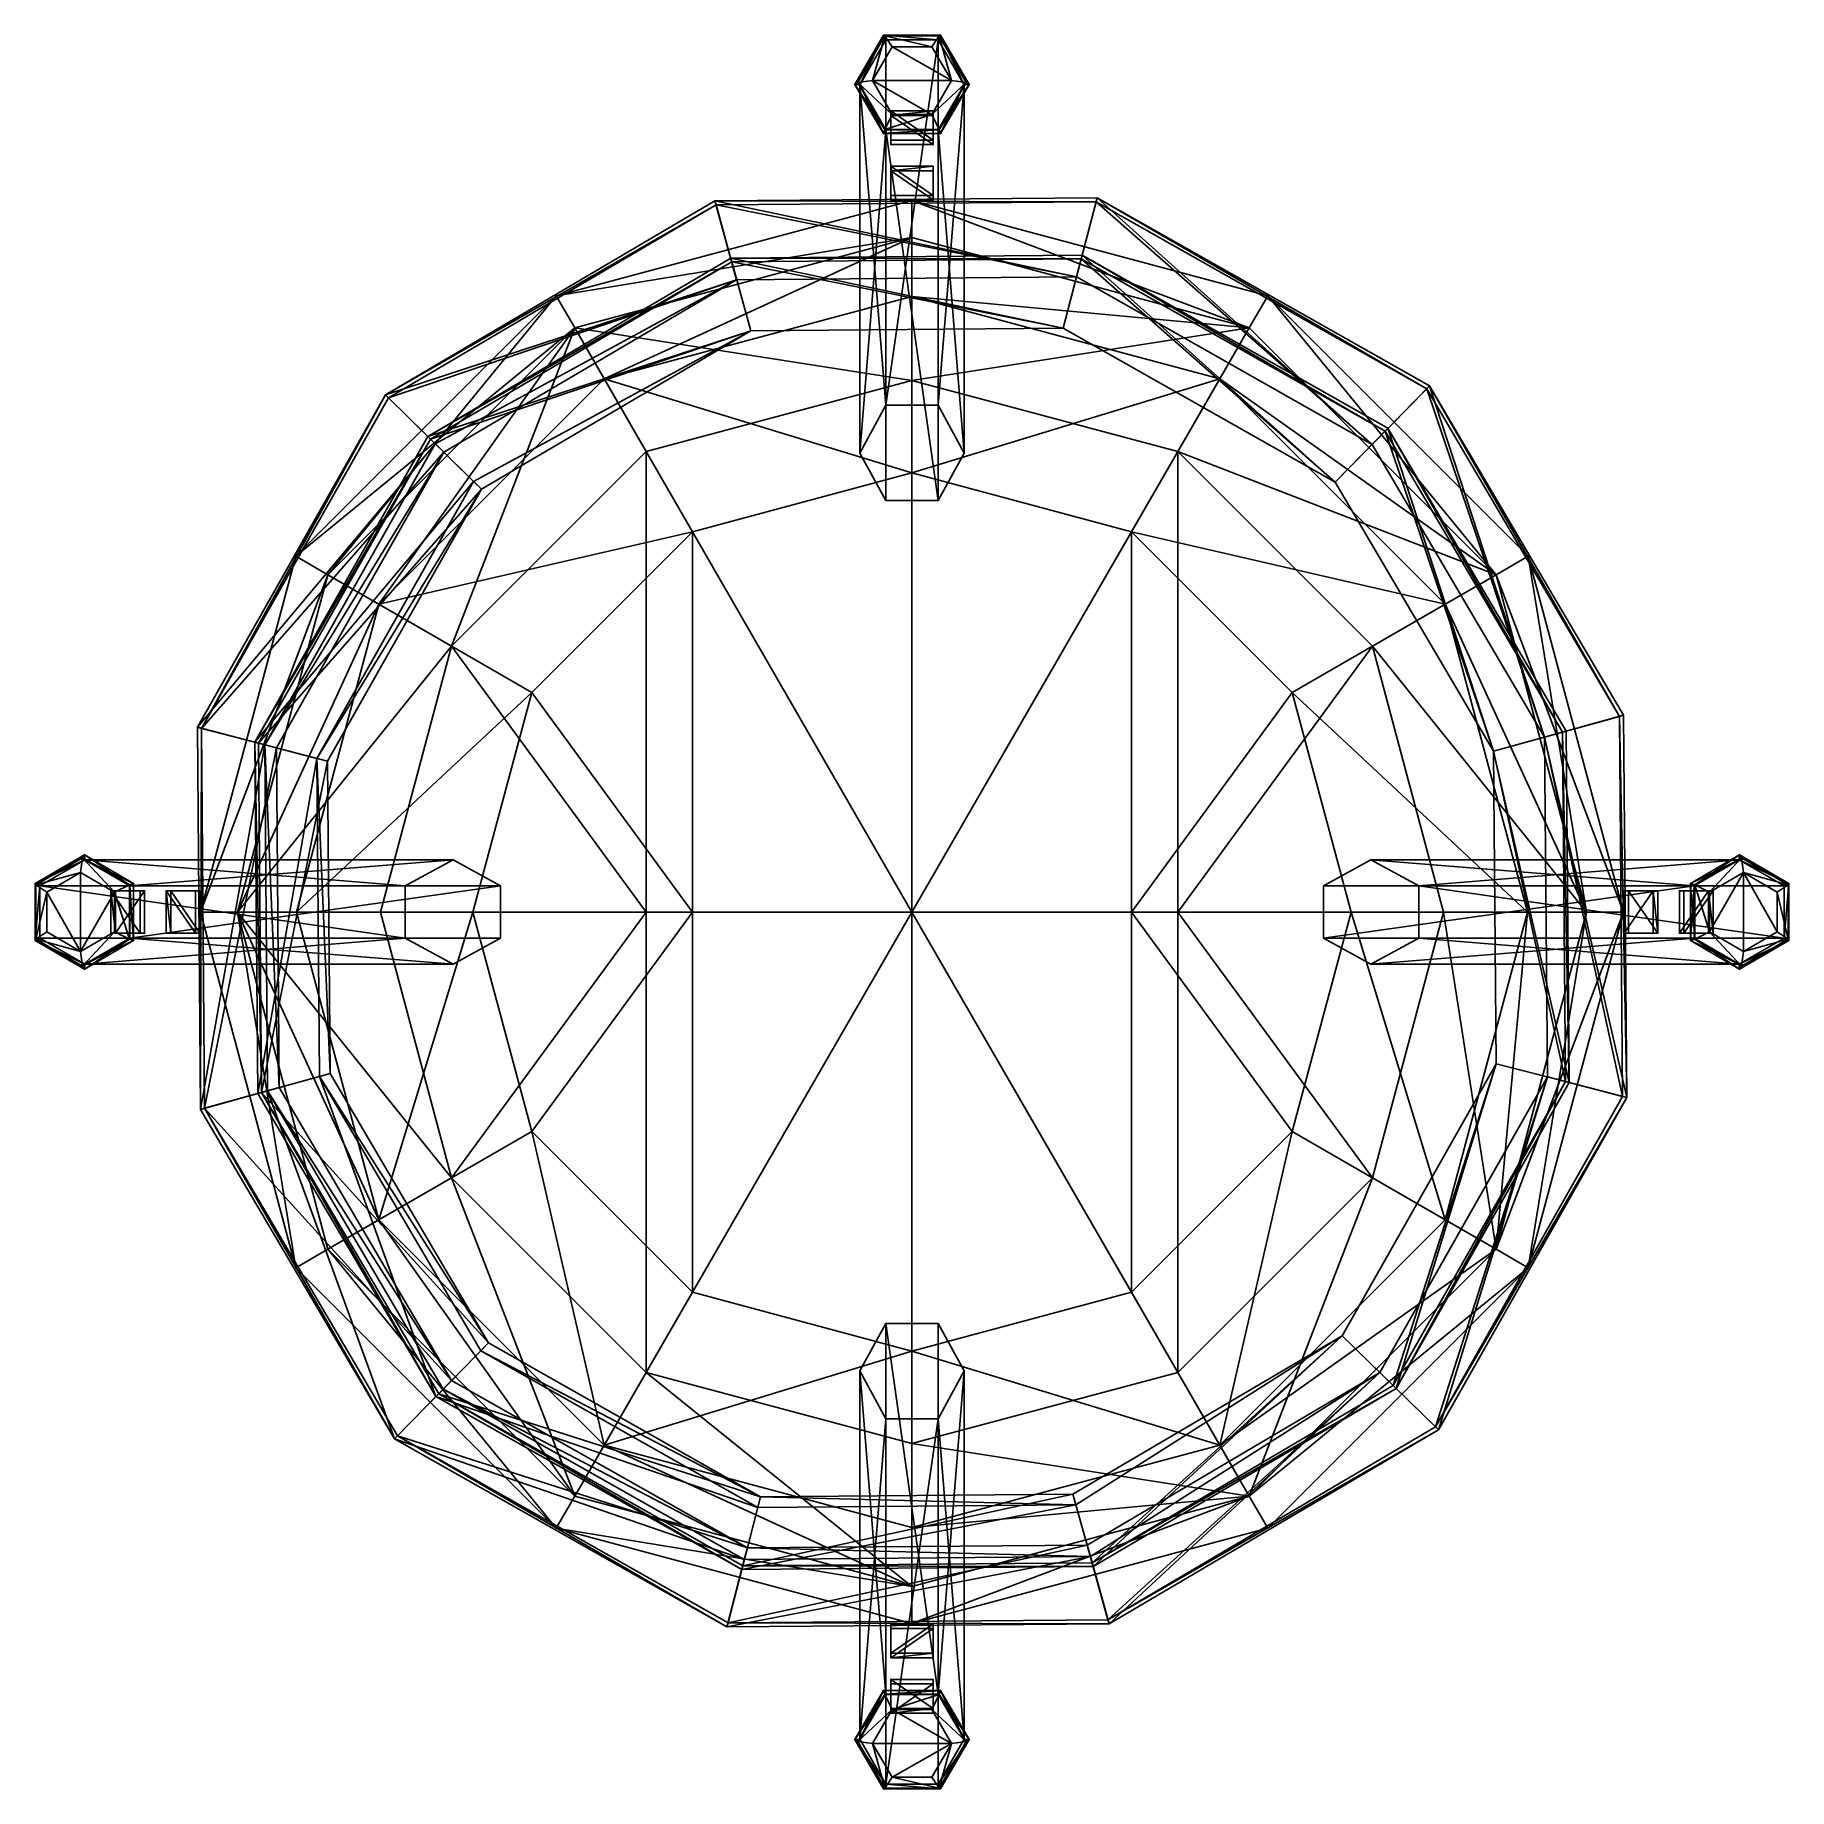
# Model space of a CAD drawing. Extents: x -0.438 to 0.438, y -0.438 to 0.438.
import ezdxf

# ---------------------------------------------------------------- set-up
doc = ezdxf.new("R2010")
doc.units = 0

msp = doc.modelspace()

# ---------------------------------------------------------------- linework, layer by layer
for points in [[(-0.02856, 0.41316, 0.01238), (-0.01428, 0.43775, 0.01508), (-0.01354, 0.43734, 0.00713)], [(-0.01428, 0.43775, 0.01508), (-0.02856, 0.41316, 0.01238), (-0.02606, 0.41295, 0.0143)], [(-0.01303, 0.43539, 0.01677), (-0.01428, 0.43775, 0.01508), (-0.02606, 0.41295, 0.0143)], [(-0.01428, 0.43775, 0.01508), (-0.01303, 0.43539, 0.01677), (0.01303, 0.43539, 0.01677)], [(-0.01428, 0.43775, 0.01508), (0.01428, 0.43775, 0.01508), (-0.01354, 0.43734, 0.00713)], [(0.01428, 0.43775, 0.01508), (-0.01428, 0.43775, 0.01508), (0.01303, 0.43539, 0.01677)], [(0.01428, 0.43775, 0.01508), (0.01354, 0.43734, 0.00713), (-0.01354, 0.43734, 0.00713)], [(0.01428, 0.43775, 0.01508), (0.01303, 0.43539, 0.01677), (0.02606, 0.41295, 0.0143)], [(0.01428, 0.43775, 0.01508), (0.02857, 0.41316, 0.01238), (0.01354, 0.43734, 0.00713)], [(0.02857, 0.41316, 0.01238), (0.01428, 0.43775, 0.01508), (0.02606, 0.41295, 0.0143)], [(-0.02708, 0.41402, 0.00457), (-0.02856, 0.41316, 0.01238), (-0.01354, 0.43734, 0.00713)], [(-0.02708, 0.41402, 0.00457), (-0.01354, 0.43734, 0.00713), (-0.01965, 0.41502, -0.00457)], [(-0.01303, 0.43539, 0.01677), (-0.02606, 0.41295, 0.0143), (-0.01303, 0.25295, 1.67838)], [(-0.01354, 0.43734, 0.00713), (-0.00982, 0.43194, -0.00272), (-0.01965, 0.41502, -0.00457)], [(0.01965, 0.41502, -0.00457), (-0.01965, 0.41502, -0.00457), (-0.00982, 0.43194, -0.00272)], [(-0.01354, 0.43734, 0.00713), (0.01354, 0.43734, 0.00713), (0.00982, 0.43194, -0.00272)], [(-0.00982, 0.43194, -0.00272), (-0.01354, 0.43734, 0.00713), (0.00982, 0.43194, -0.00272)], [(-0.01303, 0.25295, 1.67838), (0.01303, 0.25295, 1.67838), (0.01303, 0.43539, 0.01677)], [(-0.01303, 0.43539, 0.01677), (-0.01303, 0.25295, 1.67838), (0.01303, 0.43539, 0.01677)], [(0.00982, 0.43194, -0.00272), (0.01965, 0.41502, -0.00457), (-0.00982, 0.43194, -0.00272)], [(0.00982, 0.43194, -0.00272), (0.01354, 0.43734, 0.00713), (0.01965, 0.41502, -0.00457)], [(0.01303, 0.43539, 0.01677), (0.01303, 0.25295, 1.67838), (0.02606, 0.41295, 0.0143)], [(0.01354, 0.43734, 0.00713), (0.02709, 0.41402, 0.00457), (0.01965, 0.41502, -0.00457)], [(0.02857, 0.41316, 0.01238), (0.02709, 0.41402, 0.00457), (0.01354, 0.43734, 0.00713)], [(-0.02856, 0.41316, 0.01238), (-0.02708, 0.41402, 0.00457), (-0.01354, 0.3907, 0.00201)], [(-0.01428, 0.38857, 0.00968), (-0.02856, 0.41316, 0.01238), (-0.01354, 0.3907, 0.00201)], [(-0.02856, 0.41316, 0.01238), (-0.01428, 0.38857, 0.00968), (-0.02606, 0.41295, 0.0143)], [(-0.02708, 0.41402, 0.00457), (-0.01965, 0.41502, -0.00457), (-0.00982, 0.39811, -0.00643)], [(-0.01354, 0.3907, 0.00201), (-0.02708, 0.41402, 0.00457), (-0.00982, 0.39811, -0.00643)], [(-0.02606, 0.41295, 0.0143), (-0.02606, 0.22904, 1.68928), (-0.01303, 0.25295, 1.67838)], [(-0.01428, 0.38857, 0.00968), (-0.01303, 0.39052, 0.01184), (-0.02606, 0.41295, 0.0143)], [(-0.02606, 0.41295, 0.0143), (-0.01303, 0.39052, 0.01184), (-0.02606, 0.22904, 1.68928)], [(-0.01965, 0.41502, -0.00457), (0.01965, 0.41502, -0.00457), (0.00982, 0.39811, -0.00643)], [(-0.00982, 0.39811, -0.00643), (-0.01965, 0.41502, -0.00457), (0.00982, 0.39811, -0.00643)], [(0.01965, 0.41502, -0.00457), (0.02709, 0.41402, 0.00457), (0.00982, 0.39811, -0.00643)], [(0.02709, 0.41402, 0.00457), (0.01354, 0.3907, 0.00201), (0.00982, 0.39811, -0.00643)], [(0.01303, 0.25295, 1.67838), (0.02606, 0.22904, 1.68928), (0.02606, 0.41295, 0.0143)], [(0.02606, 0.41295, 0.0143), (0.02606, 0.22904, 1.68928), (0.01303, 0.39052, 0.01184)], [(0.01303, 0.39052, 0.01184), (0.01428, 0.38857, 0.00968), (0.02606, 0.41295, 0.0143)], [(0.02709, 0.41402, 0.00457), (0.02857, 0.41316, 0.01238), (0.01354, 0.3907, 0.00201)], [(0.02857, 0.41316, 0.01238), (0.01428, 0.38857, 0.00968), (0.01354, 0.3907, 0.00201)], [(0.01428, 0.38857, 0.00968), (0.02857, 0.41316, 0.01238), (0.02606, 0.41295, 0.0143)], [(-0.01354, 0.3907, 0.00201), (-0.00982, 0.39811, -0.00643), (0.00982, 0.39811, -0.00643)], [(0.01354, 0.3907, 0.00201), (-0.01354, 0.3907, 0.00201), (0.00982, 0.39811, -0.00643)], [(-0.01058, 0.39993, 0.44662), (0.01059, 0.39993, 0.44662), (0.01059, 0.38537, 0.44502)], [(-0.01058, 0.39765, 0.46738), (-0.01058, 0.39993, 0.44662), (-0.01058, 0.38537, 0.44502)], [(-0.01058, 0.39765, 0.46738), (0.01059, 0.39765, 0.46738), (0.01059, 0.39993, 0.44662)], [(-0.01058, 0.38537, 0.44502), (-0.01058, 0.39993, 0.44662), (0.01059, 0.38537, 0.44502)], [(-0.01058, 0.39993, 0.44662), (-0.01058, 0.39765, 0.46738), (0.01059, 0.39993, 0.44662)], [(-0.01058, 0.39765, 0.46738), (-0.01058, 0.38309, 0.46578), (0.01059, 0.38309, 0.46578)], [(-0.01058, 0.38309, 0.46578), (-0.01058, 0.39765, 0.46738), (-0.01058, 0.38537, 0.44502)], [(0.01059, 0.39765, 0.46738), (-0.01058, 0.39765, 0.46738), (0.01059, 0.38309, 0.46578)], [(0.01059, 0.38537, 0.44502), (0.01059, 0.39993, 0.44662), (0.01059, 0.39765, 0.46738)], [(0.01059, 0.38309, 0.46578), (0.01059, 0.38537, 0.44502), (0.01059, 0.39765, 0.46738)], [(-0.01303, 0.39052, 0.01184), (-0.01303, 0.20539, 1.7031), (-0.02606, 0.22904, 1.68928)], [(-0.01428, 0.38857, 0.00968), (-0.01354, 0.3907, 0.00201), (0.01354, 0.3907, 0.00201)], [(0.01428, 0.38857, 0.00968), (-0.01428, 0.38857, 0.00968), (0.01354, 0.3907, 0.00201)], [(-0.01428, 0.38857, 0.00968), (0.01428, 0.38857, 0.00968), (0.01303, 0.39052, 0.01184)], [(-0.01303, 0.39052, 0.01184), (-0.01428, 0.38857, 0.00968), (0.01303, 0.39052, 0.01184)], [(0.01303, 0.20539, 1.7031), (-0.01303, 0.20539, 1.7031), (-0.01303, 0.39052, 0.01184)], [(0.01303, 0.39052, 0.01184), (0.01303, 0.20539, 1.7031), (-0.01303, 0.39052, 0.01184)], [(0.02606, 0.22904, 1.68928), (0.01303, 0.20539, 1.7031), (0.01303, 0.39052, 0.01184)], [(-0.01058, 0.37231, 0.69827), (0.01059, 0.37231, 0.69827), (0.01059, 0.35775, 0.69667)], [(-0.01058, 0.37003, 0.71903), (-0.01058, 0.37231, 0.69827), (-0.01058, 0.35775, 0.69667)], [(-0.01058, 0.37003, 0.71903), (0.01059, 0.37003, 0.71903), (0.01059, 0.37231, 0.69827)], [(-0.01058, 0.35775, 0.69667), (-0.01058, 0.37231, 0.69827), (0.01059, 0.35775, 0.69667)], [(-0.01058, 0.37231, 0.69827), (-0.01058, 0.37003, 0.71903), (0.01059, 0.37231, 0.69827)], [(-0.01058, 0.37003, 0.71903), (-0.01058, 0.35547, 0.71743), (0.01059, 0.35547, 0.71743)], [(-0.01058, 0.35547, 0.71743), (-0.01058, 0.37003, 0.71903), (-0.01058, 0.35775, 0.69667)], [(0.01059, 0.37003, 0.71903), (-0.01058, 0.37003, 0.71903), (0.01059, 0.35547, 0.71743)], [(0.01059, 0.35775, 0.69667), (0.01059, 0.37231, 0.69827), (0.01059, 0.37003, 0.71903)], [(0.01059, 0.35547, 0.71743), (0.01059, 0.35775, 0.69667), (0.01059, 0.37003, 0.71903)], [(-0.09836, 0.35498, 0.43376), (-0.26275, 0.25821, 0.43376), (-0.0978, 0.35296, 0.47441)], [(-0.09836, 0.35498, 0.43376), (-0.08753, 0.31559, 0.43278), (-0.26275, 0.25821, 0.43376)], [(-0.26275, 0.25821, 0.43376), (-0.26126, 0.25674, 0.47441), (-0.0978, 0.35296, 0.47441)], [(-0.0978, 0.35296, 0.47441), (-0.26126, 0.25674, 0.47441), (-0.08753, 0.31559, 0.48571)], [(0, 0.33672, 1.71424), (0, 0.35525, 1.68819), (-0.17762, 0.30765, 1.68819)], [(-0.17762, 0.30765, 1.68819), (0, 0.35525, 1.68819), (0, 0.33672, 1.66023)], [(0.09239, 0.35659, 0.43376), (-0.09836, 0.35498, 0.43376), (0.09187, 0.35456, 0.47441)], [(0.09239, 0.35659, 0.43376), (0.08209, 0.31702, 0.43278), (-0.09836, 0.35498, 0.43376)], [(-0.09836, 0.35498, 0.43376), (-0.0978, 0.35296, 0.47441), (0.09187, 0.35456, 0.47441)], [(0.08209, 0.31702, 0.43278), (-0.08753, 0.31559, 0.43278), (-0.09836, 0.35498, 0.43376)], [(0.09187, 0.35456, 0.47441), (-0.0978, 0.35296, 0.47441), (0.08209, 0.31702, 0.48571)], [(-0.0978, 0.35296, 0.47441), (-0.08753, 0.31559, 0.48571), (0.08209, 0.31702, 0.48571)], [(0.16836, 0.2916, 1.71424), (0.17763, 0.30765, 1.68819), (0, 0.35525, 1.68819)], [(0.16836, 0.2916, 1.66023), (0, 0.33672, 1.66023), (0, 0.35525, 1.68819)], [(0, 0.33672, 1.71424), (0.16836, 0.2916, 1.71424), (0, 0.35525, 1.68819)], [(0.17763, 0.30765, 1.68819), (0.16836, 0.2916, 1.66023), (0, 0.35525, 1.68819)], [(0.2297, 0.23345, 0.43278), (0.08209, 0.31702, 0.43278), (0.09239, 0.35659, 0.43376)], [(0.09187, 0.35456, 0.47441), (0.08209, 0.31702, 0.48571), (0.2297, 0.23345, 0.48571)], [(0.09239, 0.35659, 0.43376), (0.09187, 0.35456, 0.47441), (0.25693, 0.26111, 0.47441)], [(0.25693, 0.26111, 0.47441), (0.09187, 0.35456, 0.47441), (0.2297, 0.23345, 0.48571)], [(0.25839, 0.2626, 0.43376), (0.09239, 0.35659, 0.43376), (0.25693, 0.26111, 0.47441)], [(0.25839, 0.2626, 0.43376), (0.2297, 0.23345, 0.43278), (0.09239, 0.35659, 0.43376)], [(-0.16836, 0.2916, 1.71424), (0, 0.33672, 1.71424), (-0.17762, 0.30765, 1.68819)], [(-0.16836, 0.2916, 1.66023), (-0.17762, 0.30765, 1.68819), (0, 0.33672, 1.66023)], [(0, 0.2654, 1.72727), (0, 0.33672, 1.71424), (-0.16836, 0.2916, 1.71424)], [(-0.16836, 0.2916, 1.66023), (0, 0.33672, 1.66023), (-0.15366, 0.26615, 1.65391)], [(0, 0.33672, 1.66023), (0, 0.30733, 1.65391), (-0.15366, 0.26615, 1.65391)], [(0.16836, 0.2916, 1.71424), (0, 0.33672, 1.71424), (0, 0.2654, 1.72727)], [(0, 0.30733, 1.65391), (0, 0.33672, 1.66023), (0.16836, 0.2916, 1.66023)], [(-0.09049, 0.3264, 0.68178), (-0.24166, 0.23741, 0.68178), (-0.08997, 0.32455, 0.72521)], [(-0.09049, 0.3264, 0.68178), (-0.08053, 0.29018, 0.68073), (-0.24166, 0.23741, 0.68178)], [(-0.24166, 0.23741, 0.68178), (-0.24029, 0.23606, 0.72521), (-0.08997, 0.32455, 0.72521)], [(-0.08997, 0.32455, 0.72521), (-0.24029, 0.23606, 0.72521), (-0.08053, 0.29018, 0.73729)], [(0.08493, 0.32788, 0.68178), (-0.09049, 0.3264, 0.68178), (0.08445, 0.32602, 0.72521)], [(0.08493, 0.32788, 0.68178), (0.07545, 0.2915, 0.68073), (-0.09049, 0.3264, 0.68178)], [(-0.09049, 0.3264, 0.68178), (-0.08997, 0.32455, 0.72521), (0.08445, 0.32602, 0.72521)], [(0.07545, 0.2915, 0.68073), (-0.08053, 0.29018, 0.68073), (-0.09049, 0.3264, 0.68178)], [(0.08445, 0.32602, 0.72521), (-0.08997, 0.32455, 0.72521), (0.07545, 0.2915, 0.73729)], [(-0.08997, 0.32455, 0.72521), (-0.08053, 0.29018, 0.73729), (0.07545, 0.2915, 0.73729)], [(0.2112, 0.21464, 0.68073), (0.07545, 0.2915, 0.68073), (0.08493, 0.32788, 0.68178)], [(0.08445, 0.32602, 0.72521), (0.07545, 0.2915, 0.73729), (0.2112, 0.21464, 0.73729)], [(0.08493, 0.32788, 0.68178), (0.08445, 0.32602, 0.72521), (0.23624, 0.24008, 0.72521)], [(0.23624, 0.24008, 0.72521), (0.08445, 0.32602, 0.72521), (0.2112, 0.21464, 0.73729)], [(0.23758, 0.24145, 0.68178), (0.08493, 0.32788, 0.68178), (0.23624, 0.24008, 0.72521)], [(0.23758, 0.24145, 0.68178), (0.2112, 0.21464, 0.68073), (0.08493, 0.32788, 0.68178)], [(-0.08753, 0.31559, 0.43278), (-0.23801, 0.23376, 0.43278), (-0.26275, 0.25821, 0.43376)], [(-0.26126, 0.25674, 0.47441), (-0.23371, 0.22954, 0.48571), (-0.08753, 0.31559, 0.48571)], [(-0.23371, 0.22954, 0.48571), (-0.23801, 0.23376, 0.43278), (-0.08753, 0.31559, 0.43278)], [(-0.08753, 0.31559, 0.48571), (-0.23371, 0.22954, 0.48571), (-0.08753, 0.31559, 0.43278)], [(-0.08753, 0.31559, 0.48571), (-0.08753, 0.31559, 0.43278), (0.08209, 0.31702, 0.43278)], [(0.08209, 0.31702, 0.48571), (-0.08753, 0.31559, 0.48571), (0.08209, 0.31702, 0.43278)], [(0.08209, 0.31702, 0.48571), (0.08209, 0.31702, 0.43278), (0.2297, 0.23345, 0.43278)], [(0.2297, 0.23345, 0.48571), (0.08209, 0.31702, 0.48571), (0.2297, 0.23345, 0.43278)], [(-0.16836, 0.2916, 1.71424), (-0.17762, 0.30765, 1.68819), (-0.30765, 0.17762, 1.68819)], [(-0.30765, 0.17762, 1.68819), (-0.17762, 0.30765, 1.68819), (-0.2916, 0.16836, 1.66023)], [(-0.17762, 0.30765, 1.68819), (-0.16836, 0.2916, 1.66023), (-0.2916, 0.16836, 1.66023)], [(-0.15366, 0.26615, 1.65391), (0, 0.30733, 1.65391), (0, 0.21917, 1.70071)], [(0, 0.21917, 1.70071), (0, 0.30733, 1.65391), (0.15367, 0.26615, 1.65391)], [(0.15367, 0.26615, 1.65391), (0, 0.30733, 1.65391), (0.16836, 0.2916, 1.66023)], [(0.16836, 0.2916, 1.71424), (0.2916, 0.16836, 1.71424), (0.17763, 0.30765, 1.68819)], [(0.16836, 0.2916, 1.66023), (0.17763, 0.30765, 1.68819), (0.2916, 0.16836, 1.66023)], [(0.2916, 0.16836, 1.71424), (0.30765, 0.17762, 1.68819), (0.17763, 0.30765, 1.68819)], [(0.17763, 0.30765, 1.68819), (0.30765, 0.17762, 1.68819), (0.2916, 0.16836, 1.66023)], [(-0.2916, 0.16836, 1.71424), (-0.16836, 0.2916, 1.71424), (-0.30765, 0.17762, 1.68819)], [(-0.2916, 0.16836, 1.71424), (-0.22984, 0.1327, 1.72727), (-0.16836, 0.2916, 1.71424)], [(-0.2916, 0.16836, 1.66023), (-0.16836, 0.2916, 1.66023), (-0.26615, 0.15366, 1.65391)], [(-0.16836, 0.2916, 1.66023), (-0.15366, 0.26615, 1.65391), (-0.26615, 0.15366, 1.65391)], [(-0.08053, 0.29018, 0.68073), (-0.2189, 0.21493, 0.68073), (-0.24166, 0.23741, 0.68178)], [(-0.24029, 0.23606, 0.72521), (-0.21495, 0.21105, 0.73729), (-0.08053, 0.29018, 0.73729)], [(-0.22984, 0.1327, 1.72727), (-0.1327, 0.22984, 1.72727), (-0.16836, 0.2916, 1.71424)], [(-0.21495, 0.21105, 0.73729), (-0.2189, 0.21493, 0.68073), (-0.08053, 0.29018, 0.68073)], [(-0.08053, 0.29018, 0.73729), (-0.21495, 0.21105, 0.73729), (-0.08053, 0.29018, 0.68073)], [(-0.1327, 0.22984, 1.72727), (0, 0.2654, 1.72727), (-0.16836, 0.2916, 1.71424)], [(-0.08053, 0.29018, 0.73729), (-0.08053, 0.29018, 0.68073), (0.07545, 0.2915, 0.68073)], [(0.07545, 0.2915, 0.73729), (-0.08053, 0.29018, 0.73729), (0.07545, 0.2915, 0.68073)], [(0.1327, 0.22984, 1.72727), (0.16836, 0.2916, 1.71424), (0, 0.2654, 1.72727)], [(0.07545, 0.2915, 0.73729), (0.07545, 0.2915, 0.68073), (0.2112, 0.21464, 0.68073)], [(0.2112, 0.21464, 0.73729), (0.07545, 0.2915, 0.73729), (0.2112, 0.21464, 0.68073)], [(0.16836, 0.2916, 1.71424), (0.1327, 0.22984, 1.72727), (0.2916, 0.16836, 1.71424)], [(0.16836, 0.2916, 1.66023), (0.2916, 0.16836, 1.66023), (0.15367, 0.26615, 1.65391)], [(-0.26615, 0.15366, 1.65391), (-0.15366, 0.26615, 1.65391), (-0.10958, 0.18981, 1.70071)], [(-0.10958, 0.18981, 1.70071), (-0.15366, 0.26615, 1.65391), (0, 0.21917, 1.70071)], [(0, 0.2654, 1.72727), (-0.1327, 0.22984, 1.72727), (0, 0, 1.72727)], [(0.10959, 0.18981, 1.70071), (0, 0.21917, 1.70071), (0.15367, 0.26615, 1.65391)], [(0.1327, 0.22984, 1.72727), (0, 0.2654, 1.72727), (0, 0, 1.72727)], [(0.15367, 0.26615, 1.65391), (0.26616, 0.15366, 1.65391), (0.10959, 0.18981, 1.70071)], [(0.2916, 0.16836, 1.66023), (0.26616, 0.15366, 1.65391), (0.15367, 0.26615, 1.65391)], [(-0.26275, 0.25821, 0.43376), (-0.35674, 0.09221, 0.43376), (-0.35471, 0.09168, 0.47441)], [(-0.26275, 0.25821, 0.43376), (-0.23801, 0.23376, 0.43278), (-0.35674, 0.09221, 0.43376)], [(-0.26126, 0.25674, 0.47441), (-0.26275, 0.25821, 0.43376), (-0.35471, 0.09168, 0.47441)], [(-0.26126, 0.25674, 0.47441), (-0.35471, 0.09168, 0.47441), (-0.23371, 0.22954, 0.48571)], [(0.31575, 0.08727, 0.43278), (0.2297, 0.23345, 0.43278), (0.25839, 0.2626, 0.43376)], [(0.25693, 0.26111, 0.47441), (0.2297, 0.23345, 0.48571), (0.31575, 0.08727, 0.48571)], [(0.25839, 0.2626, 0.43376), (0.25693, 0.26111, 0.47441), (0.35315, 0.09765, 0.47441)], [(0.35315, 0.09765, 0.47441), (0.25693, 0.26111, 0.47441), (0.31575, 0.08727, 0.48571)], [(0.35516, 0.09821, 0.43376), (0.25839, 0.2626, 0.43376), (0.35315, 0.09765, 0.47441)], [(0.35516, 0.09821, 0.43376), (0.31575, 0.08727, 0.43278), (0.25839, 0.2626, 0.43376)], [(-0.24166, 0.23741, 0.68178), (-0.2189, 0.21493, 0.68073), (-0.32809, 0.08476, 0.68178)], [(-0.24166, 0.23741, 0.68178), (-0.32809, 0.08476, 0.68178), (-0.24029, 0.23606, 0.72521)], [(0.29032, 0.08022, 0.68073), (0.2112, 0.21464, 0.68073), (0.23758, 0.24145, 0.68178)], [(0.23624, 0.24008, 0.72521), (0.2112, 0.21464, 0.73729), (0.29032, 0.08022, 0.73729)], [(0.23758, 0.24145, 0.68178), (0.23624, 0.24008, 0.72521), (0.32472, 0.08977, 0.72521)], [(0.32472, 0.08977, 0.72521), (0.23624, 0.24008, 0.72521), (0.29032, 0.08022, 0.73729)], [(0.32657, 0.09028, 0.68178), (0.23758, 0.24145, 0.68178), (0.32472, 0.08977, 0.72521)], [(0.32657, 0.09028, 0.68178), (0.29032, 0.08022, 0.68073), (0.23758, 0.24145, 0.68178)], [(-0.23801, 0.23376, 0.43278), (-0.32311, 0.08344, 0.43278), (-0.35674, 0.09221, 0.43376)], [(-0.35471, 0.09168, 0.47441), (-0.31728, 0.08193, 0.48571), (-0.23371, 0.22954, 0.48571)], [(-0.32809, 0.08476, 0.68178), (-0.32623, 0.08428, 0.72521), (-0.24029, 0.23606, 0.72521)], [(-0.24029, 0.23606, 0.72521), (-0.32623, 0.08428, 0.72521), (-0.21495, 0.21105, 0.73729)], [(-0.23801, 0.23376, 0.43278), (-0.23371, 0.22954, 0.48571), (-0.32311, 0.08344, 0.43278)], [(-0.23371, 0.22954, 0.48571), (-0.31728, 0.08193, 0.48571), (-0.32311, 0.08344, 0.43278)], [(-0.1327, 0.22984, 1.72727), (-0.22984, 0.1327, 1.72727), (-0.1327, 0, 1.72727)], [(-0.1327, 0.22984, 1.72727), (-0.1327, 0, 1.72727), (0, 0, 1.72727)], [(0.1327, 0, 1.72727), (0.1327, 0.22984, 1.72727), (0, 0, 1.72727)], [(0.22984, 0.1327, 1.72727), (0.1327, 0.22984, 1.72727), (0.1327, 0, 1.72727)], [(0.1327, 0.22984, 1.72727), (0.22984, 0.1327, 1.72727), (0.2916, 0.16836, 1.71424)], [(0.2297, 0.23345, 0.48571), (0.2297, 0.23345, 0.43278), (0.31575, 0.08727, 0.43278)], [(0.31575, 0.08727, 0.48571), (0.2297, 0.23345, 0.48571), (0.31575, 0.08727, 0.43278)], [(-0.10958, 0.18981, 1.70071), (0, 0.21917, 1.70071), (0, 0, 1.70071)], [(0, 0.21917, 1.70071), (0.10959, 0.18981, 1.70071), (0, 0, 1.70071)], [(-0.2189, 0.21493, 0.68073), (-0.29717, 0.0767, 0.68073), (-0.32809, 0.08476, 0.68178)], [(-0.32623, 0.08428, 0.72521), (-0.2918, 0.07531, 0.73729), (-0.21495, 0.21105, 0.73729)], [(-0.2189, 0.21493, 0.68073), (-0.21495, 0.21105, 0.73729), (-0.29717, 0.0767, 0.68073)], [(-0.21495, 0.21105, 0.73729), (-0.2918, 0.07531, 0.73729), (-0.29717, 0.0767, 0.68073)], [(0.2112, 0.21464, 0.73729), (0.2112, 0.21464, 0.68073), (0.29032, 0.08022, 0.68073)], [(0.29032, 0.08022, 0.73729), (0.2112, 0.21464, 0.73729), (0.29032, 0.08022, 0.68073)], [(-0.18981, 0.10959, 1.70071), (-0.26615, 0.15366, 1.65391), (-0.10958, 0.18981, 1.70071)], [(-0.18981, 0.10959, 1.70071), (-0.10958, 0.18981, 1.70071), (-0.10958, 0, 1.70071)], [(-0.10958, 0, 1.70071), (-0.10958, 0.18981, 1.70071), (0, 0, 1.70071)], [(0.10959, 0.18981, 1.70071), (0.10959, 0, 1.70071), (0, 0, 1.70071)], [(0.26616, 0.15366, 1.65391), (0.18981, 0.10959, 1.70071), (0.10959, 0.18981, 1.70071)], [(0.10959, 0.18981, 1.70071), (0.18981, 0.10959, 1.70071), (0.10959, 0, 1.70071)], [(-0.2916, 0.16836, 1.71424), (-0.30765, 0.17762, 1.68819), (-0.35525, 0, 1.68819)], [(-0.35525, 0, 1.68819), (-0.30765, 0.17762, 1.68819), (-0.2916, 0.16836, 1.66023)], [(0.30765, 0.17762, 1.68819), (0.35525, 0, 1.68819), (0.2916, 0.16836, 1.66023)], [(0.2916, 0.16836, 1.71424), (0.33672, 0, 1.71424), (0.30765, 0.17762, 1.68819)], [(0.33672, 0, 1.71424), (0.35525, 0, 1.68819), (0.30765, 0.17762, 1.68819)], [(-0.33671, 0, 1.71424), (-0.2916, 0.16836, 1.71424), (-0.35525, 0, 1.68819)], [(-0.33671, 0, 1.66023), (-0.35525, 0, 1.68819), (-0.2916, 0.16836, 1.66023)], [(-0.22984, 0.1327, 1.72727), (-0.2916, 0.16836, 1.71424), (-0.33671, 0, 1.71424)], [(-0.33671, 0, 1.66023), (-0.2916, 0.16836, 1.66023), (-0.26615, 0.15366, 1.65391)], [(0.2916, 0.16836, 1.71424), (0.22984, 0.1327, 1.72727), (0.33672, 0, 1.71424)], [(0.2916, 0.16836, 1.66023), (0.33672, 0, 1.66023), (0.26616, 0.15366, 1.65391)], [(0.35525, 0, 1.68819), (0.33672, 0, 1.66023), (0.2916, 0.16836, 1.66023)], [(-0.30733, 0, 1.65391), (-0.33671, 0, 1.66023), (-0.26615, 0.15366, 1.65391)], [(-0.30733, 0, 1.65391), (-0.26615, 0.15366, 1.65391), (-0.18981, 0.10959, 1.70071)], [(0.26616, 0.15366, 1.65391), (0.30733, 0, 1.65391), (0.18981, 0.10959, 1.70071)], [(0.33672, 0, 1.66023), (0.30733, 0, 1.65391), (0.26616, 0.15366, 1.65391)], [(-0.2654, 0, 1.72727), (-0.22984, 0.1327, 1.72727), (-0.33671, 0, 1.71424)], [(-0.22984, 0.1327, 1.72727), (-0.2654, 0, 1.72727), (-0.1327, 0, 1.72727)], [(0.2654, 0, 1.72727), (0.22984, 0.1327, 1.72727), (0.1327, 0, 1.72727)], [(0.22984, 0.1327, 1.72727), (0.2654, 0, 1.72727), (0.33672, 0, 1.71424)], [(-0.21917, 0, 1.70071), (-0.30733, 0, 1.65391), (-0.18981, 0.10959, 1.70071)], [(-0.21917, 0, 1.70071), (-0.18981, 0.10959, 1.70071), (-0.10958, 0, 1.70071)], [(0.18981, 0.10959, 1.70071), (0.21917, 0, 1.70071), (0.10959, 0, 1.70071)], [(0.30733, 0, 1.65391), (0.21917, 0, 1.70071), (0.18981, 0.10959, 1.70071)], [(0.31575, 0.08727, 0.43278), (0.35516, 0.09821, 0.43376), (0.35677, -0.09254, 0.43376)], [(0.35475, -0.09202, 0.47441), (0.35315, 0.09765, 0.47441), (0.31575, 0.08727, 0.48571)], [(0.35677, -0.09254, 0.43376), (0.35516, 0.09821, 0.43376), (0.35315, 0.09765, 0.47441)], [(0.35475, -0.09202, 0.47441), (0.35677, -0.09254, 0.43376), (0.35315, 0.09765, 0.47441)], [(-0.35674, 0.09221, 0.43376), (-0.32311, 0.08344, 0.43278), (-0.35513, -0.09855, 0.43376)], [(-0.35674, 0.09221, 0.43376), (-0.35513, -0.09855, 0.43376), (-0.35471, 0.09168, 0.47441)], [(-0.35513, -0.09855, 0.43376), (-0.35311, -0.09799, 0.47441), (-0.35471, 0.09168, 0.47441)], [(-0.35471, 0.09168, 0.47441), (-0.35311, -0.09799, 0.47441), (-0.31728, 0.08193, 0.48571)], [(0.29032, 0.08022, 0.68073), (0.32657, 0.09028, 0.68178), (0.32805, -0.08514, 0.68178)], [(0.32619, -0.08466, 0.72521), (0.32472, 0.08977, 0.72521), (0.29032, 0.08022, 0.73729)], [(0.32805, -0.08514, 0.68178), (0.32657, 0.09028, 0.68178), (0.32472, 0.08977, 0.72521)], [(0.32619, -0.08466, 0.72521), (0.32805, -0.08514, 0.68178), (0.32472, 0.08977, 0.72521)], [(-0.32311, 0.08344, 0.43278), (-0.32166, -0.0893, 0.43278), (-0.35513, -0.09855, 0.43376)], [(-0.35311, -0.09799, 0.47441), (-0.31585, -0.08769, 0.48571), (-0.31728, 0.08193, 0.48571)], [(-0.32809, 0.08476, 0.68178), (-0.32661, -0.09066, 0.68178), (-0.32476, -0.09015, 0.72521)], [(-0.32809, 0.08476, 0.68178), (-0.29717, 0.0767, 0.68073), (-0.32661, -0.09066, 0.68178)], [(-0.32623, 0.08428, 0.72521), (-0.32809, 0.08476, 0.68178), (-0.32476, -0.09015, 0.72521)], [(-0.32623, 0.08428, 0.72521), (-0.32476, -0.09015, 0.72521), (-0.2918, 0.07531, 0.73729)], [(-0.31585, -0.08769, 0.48571), (-0.32166, -0.0893, 0.43278), (-0.32311, 0.08344, 0.43278)], [(-0.31728, 0.08193, 0.48571), (-0.31585, -0.08769, 0.48571), (-0.32311, 0.08344, 0.43278)], [(0.29032, 0.08022, 0.73729), (0.29032, 0.08022, 0.68073), (0.29164, -0.07576, 0.68073)], [(0.29164, -0.07576, 0.73729), (0.32619, -0.08466, 0.72521), (0.29032, 0.08022, 0.73729)], [(0.29164, -0.07576, 0.73729), (0.29032, 0.08022, 0.73729), (0.29164, -0.07576, 0.68073)], [(0.29164, -0.07576, 0.68073), (0.29032, 0.08022, 0.68073), (0.32805, -0.08514, 0.68178)], [(0.31575, 0.08727, 0.48571), (0.31575, 0.08727, 0.43278), (0.31718, -0.08235, 0.43278)], [(0.31718, -0.08235, 0.48571), (0.35475, -0.09202, 0.47441), (0.31575, 0.08727, 0.48571)], [(0.31718, -0.08235, 0.48571), (0.31575, 0.08727, 0.48571), (0.31718, -0.08235, 0.43278)], [(0.31718, -0.08235, 0.43278), (0.31575, 0.08727, 0.43278), (0.35677, -0.09254, 0.43376)], [(-0.29717, 0.0767, 0.68073), (-0.29583, -0.08215, 0.68073), (-0.32661, -0.09066, 0.68178)], [(-0.32476, -0.09015, 0.72521), (-0.29049, -0.08067, 0.73729), (-0.2918, 0.07531, 0.73729)], [(-0.29049, -0.08067, 0.73729), (-0.29583, -0.08215, 0.68073), (-0.29717, 0.0767, 0.68073)], [(-0.2918, 0.07531, 0.73729), (-0.29049, -0.08067, 0.73729), (-0.29717, 0.0767, 0.68073)], [(-0.43775, 0.01428, 0.01508), (-0.41316, 0.02857, 0.01238), (-0.43733, 0.01354, 0.00713)], [(-0.41316, 0.02857, 0.01238), (-0.43775, 0.01428, 0.01508), (-0.41295, 0.02606, 0.0143)], [(-0.41316, 0.02857, 0.01238), (-0.41402, 0.02708, 0.00457), (-0.43733, 0.01354, 0.00713)], [(-0.43733, 0.01354, 0.00713), (-0.41402, 0.02708, 0.00457), (-0.41502, 0.01965, -0.00457)], [(-0.41502, 0.01965, -0.00457), (-0.41402, 0.02708, 0.00457), (-0.39811, 0.00982, -0.00643)], [(-0.41402, 0.02708, 0.00457), (-0.41316, 0.02857, 0.01238), (-0.3907, 0.01354, 0.00201)], [(-0.41402, 0.02708, 0.00457), (-0.3907, 0.01354, 0.00201), (-0.39811, 0.00982, -0.00643)], [(-0.41316, 0.02857, 0.01238), (-0.38857, 0.01428, 0.00968), (-0.3907, 0.01354, 0.00201)], [(-0.38857, 0.01428, 0.00968), (-0.41316, 0.02857, 0.01238), (-0.41295, 0.02606, 0.0143)], [(0.38857, 0.01428, 0.00968), (0.41316, 0.02857, 0.01238), (0.39071, 0.01354, 0.00201)], [(0.41316, 0.02857, 0.01238), (0.38857, 0.01428, 0.00968), (0.41295, 0.02606, 0.0143)], [(0.41316, 0.02857, 0.01238), (0.41402, 0.02708, 0.00457), (0.39071, 0.01354, 0.00201)], [(0.39071, 0.01354, 0.00201), (0.41402, 0.02708, 0.00457), (0.39811, 0.00982, -0.00643)], [(0.41402, 0.02708, 0.00457), (0.41502, 0.01965, -0.00457), (0.39811, 0.00982, -0.00643)], [(0.43775, 0.01428, 0.01508), (0.41316, 0.02857, 0.01238), (0.41295, 0.02606, 0.0143)], [(0.41316, 0.02857, 0.01238), (0.43775, 0.01428, 0.01508), (0.41402, 0.02708, 0.00457)], [(0.43775, 0.01428, 0.01508), (0.43734, 0.01354, 0.00713), (0.41402, 0.02708, 0.00457)], [(0.41402, 0.02708, 0.00457), (0.43734, 0.01354, 0.00713), (0.41502, 0.01965, -0.00457)], [(-0.43775, 0.01428, 0.01508), (-0.43538, 0.01303, 0.01677), (-0.41295, 0.02606, 0.0143)], [(-0.43194, 0.00982, -0.00272), (-0.43733, 0.01354, 0.00713), (-0.41502, 0.01965, -0.00457)], [(-0.43538, 0.01303, 0.01677), (-0.25295, 0.01303, 1.67838), (-0.41295, 0.02606, 0.0143)], [(-0.41502, 0.01965, -0.00457), (-0.41502, -0.01965, -0.00457), (-0.43194, 0.00982, -0.00272)], [(-0.41502, -0.01965, -0.00457), (-0.41502, 0.01965, -0.00457), (-0.39811, 0.00982, -0.00643)], [(-0.25295, 0.01303, 1.67838), (-0.22904, 0.02606, 1.68928), (-0.41295, 0.02606, 0.0143)], [(-0.41295, 0.02606, 0.0143), (-0.22904, 0.02606, 1.68928), (-0.39052, 0.01303, 0.01184)], [(-0.39052, 0.01303, 0.01184), (-0.38857, 0.01428, 0.00968), (-0.41295, 0.02606, 0.0143)], [(-0.22904, 0.02606, 1.68928), (-0.20539, 0.01303, 1.7031), (-0.39052, 0.01303, 0.01184)], [(0.39052, 0.01303, 0.01184), (0.20539, 0.01303, 1.7031), (0.22904, 0.02606, 1.68928)], [(0.41295, 0.02606, 0.0143), (0.22904, 0.02606, 1.68928), (0.25295, 0.01303, 1.67838)], [(0.41295, 0.02606, 0.0143), (0.39052, 0.01303, 0.01184), (0.22904, 0.02606, 1.68928)], [(0.43539, 0.01303, 0.01677), (0.41295, 0.02606, 0.0143), (0.25295, 0.01303, 1.67838)], [(0.38857, 0.01428, 0.00968), (0.39052, 0.01303, 0.01184), (0.41295, 0.02606, 0.0143)], [(0.41502, 0.01965, -0.00457), (0.41502, -0.01965, -0.00457), (0.39811, -0.00982, -0.00643)], [(0.39811, 0.00982, -0.00643), (0.41502, 0.01965, -0.00457), (0.39811, -0.00982, -0.00643)], [(0.43539, 0.01303, 0.01677), (0.43775, 0.01428, 0.01508), (0.41295, 0.02606, 0.0143)], [(0.41502, 0.01965, -0.00457), (0.43194, 0.00982, -0.00272), (0.43194, -0.00982, -0.00272)], [(0.43734, 0.01354, 0.00713), (0.43194, 0.00982, -0.00272), (0.41502, 0.01965, -0.00457)], [(0.41502, -0.01965, -0.00457), (0.41502, 0.01965, -0.00457), (0.43194, -0.00982, -0.00272)], [(-0.43775, 0.01428, 0.01508), (-0.43733, 0.01354, 0.00713), (-0.43733, -0.01354, 0.00713)], [(-0.43775, -0.01428, 0.01508), (-0.43775, 0.01428, 0.01508), (-0.43733, -0.01354, 0.00713)], [(-0.43775, 0.01428, 0.01508), (-0.43775, -0.01428, 0.01508), (-0.43538, 0.01303, 0.01677)], [(-0.43775, -0.01428, 0.01508), (-0.43538, -0.01303, 0.01677), (-0.43538, 0.01303, 0.01677)], [(-0.43733, -0.01354, 0.00713), (-0.43733, 0.01354, 0.00713), (-0.43194, 0.00982, -0.00272)], [(-0.43194, -0.00982, -0.00272), (-0.43733, -0.01354, 0.00713), (-0.43194, 0.00982, -0.00272)], [(-0.25295, -0.01303, 1.67838), (-0.25295, 0.01303, 1.67838), (-0.43538, 0.01303, 0.01677)], [(-0.43538, -0.01303, 0.01677), (-0.25295, -0.01303, 1.67838), (-0.43538, 0.01303, 0.01677)], [(-0.41502, -0.01965, -0.00457), (-0.43194, -0.00982, -0.00272), (-0.43194, 0.00982, -0.00272)], [(-0.39811, -0.00982, -0.00643), (-0.41502, -0.01965, -0.00457), (-0.39811, 0.00982, -0.00643)], [(-0.38536, 0.01059, 0.44502), (-0.39992, 0.01059, 0.44662), (-0.39765, 0.01059, 0.46738)], [(-0.39992, 0.01059, 0.44662), (-0.38536, 0.01059, 0.44502), (-0.38536, -0.01059, 0.44502)], [(-0.39765, -0.01059, 0.46738), (-0.39765, 0.01059, 0.46738), (-0.39992, 0.01059, 0.44662)], [(-0.39992, -0.01059, 0.44662), (-0.39992, 0.01059, 0.44662), (-0.38536, -0.01059, 0.44502)], [(-0.39992, -0.01059, 0.44662), (-0.39765, -0.01059, 0.46738), (-0.39992, 0.01059, 0.44662)], [(-0.3907, 0.01354, 0.00201), (-0.3907, -0.01354, 0.00201), (-0.39811, 0.00982, -0.00643)], [(-0.3907, -0.01354, 0.00201), (-0.39811, -0.00982, -0.00643), (-0.39811, 0.00982, -0.00643)], [(-0.39765, -0.01059, 0.46738), (-0.38309, -0.01059, 0.46578), (-0.38309, 0.01059, 0.46578)], [(-0.38309, 0.01059, 0.46578), (-0.38536, 0.01059, 0.44502), (-0.39765, 0.01059, 0.46738)], [(-0.39765, 0.01059, 0.46738), (-0.39765, -0.01059, 0.46738), (-0.38309, 0.01059, 0.46578)], [(-0.38857, 0.01428, 0.00968), (-0.38857, -0.01428, 0.00968), (-0.3907, 0.01354, 0.00201)], [(-0.38857, -0.01428, 0.00968), (-0.3907, -0.01354, 0.00201), (-0.3907, 0.01354, 0.00201)], [(-0.38857, -0.01428, 0.00968), (-0.38857, 0.01428, 0.00968), (-0.39052, 0.01303, 0.01184)], [(-0.20539, 0.01303, 1.7031), (-0.20539, -0.01303, 1.7031), (-0.39052, -0.01303, 0.01184)], [(-0.39052, 0.01303, 0.01184), (-0.20539, 0.01303, 1.7031), (-0.39052, -0.01303, 0.01184)], [(-0.39052, -0.01303, 0.01184), (-0.38857, -0.01428, 0.00968), (-0.39052, 0.01303, 0.01184)], [(-0.37231, 0.01059, 0.69827), (-0.35775, 0.01059, 0.69667), (-0.35775, -0.01059, 0.69667)], [(-0.35775, 0.01059, 0.69667), (-0.37231, 0.01059, 0.69827), (-0.37003, 0.01059, 0.71903)], [(-0.37003, -0.01059, 0.71903), (-0.37003, 0.01059, 0.71903), (-0.37231, 0.01059, 0.69827)], [(-0.37231, -0.01059, 0.69827), (-0.37231, 0.01059, 0.69827), (-0.35775, -0.01059, 0.69667)], [(-0.37231, -0.01059, 0.69827), (-0.37003, -0.01059, 0.71903), (-0.37231, 0.01059, 0.69827)], [(-0.37003, 0.01059, 0.71903), (-0.37003, -0.01059, 0.71903), (-0.35547, -0.01059, 0.71743)], [(-0.35547, 0.01059, 0.71743), (-0.35775, 0.01059, 0.69667), (-0.37003, 0.01059, 0.71903)], [(-0.35547, 0.01059, 0.71743), (-0.37003, 0.01059, 0.71903), (-0.35547, -0.01059, 0.71743)], [(0.20539, -0.01303, 1.7031), (0.20539, 0.01303, 1.7031), (0.39052, 0.01303, 0.01184)], [(0.39052, -0.01303, 0.01184), (0.20539, -0.01303, 1.7031), (0.39052, 0.01303, 0.01184)], [(0.25295, 0.01303, 1.67838), (0.25295, -0.01303, 1.67838), (0.43539, -0.01303, 0.01677)], [(0.43539, 0.01303, 0.01677), (0.25295, 0.01303, 1.67838), (0.43539, -0.01303, 0.01677)], [(0.37003, 0.01059, 0.71903), (0.35547, 0.01059, 0.71743), (0.35547, -0.01059, 0.71743)], [(0.35547, 0.01059, 0.71743), (0.37003, 0.01059, 0.71903), (0.35775, 0.01059, 0.69667)], [(0.37003, -0.01059, 0.71903), (0.37003, 0.01059, 0.71903), (0.35547, -0.01059, 0.71743)], [(0.37231, -0.01059, 0.69827), (0.35775, -0.01059, 0.69667), (0.35775, 0.01059, 0.69667)], [(0.37003, 0.01059, 0.71903), (0.37231, 0.01059, 0.69827), (0.35775, 0.01059, 0.69667)], [(0.37231, 0.01059, 0.69827), (0.37231, -0.01059, 0.69827), (0.35775, 0.01059, 0.69667)], [(0.37003, 0.01059, 0.71903), (0.37003, -0.01059, 0.71903), (0.37231, -0.01059, 0.69827)], [(0.37231, 0.01059, 0.69827), (0.37003, 0.01059, 0.71903), (0.37231, -0.01059, 0.69827)], [(0.39765, 0.01059, 0.46738), (0.38309, 0.01059, 0.46578), (0.38309, -0.01059, 0.46578)], [(0.38309, 0.01059, 0.46578), (0.39765, 0.01059, 0.46738), (0.38537, 0.01059, 0.44502)], [(0.39765, -0.01059, 0.46738), (0.39765, 0.01059, 0.46738), (0.38309, -0.01059, 0.46578)], [(0.39993, 0.01059, 0.44662), (0.39993, -0.01059, 0.44662), (0.38537, -0.01059, 0.44502)], [(0.39765, 0.01059, 0.46738), (0.39993, 0.01059, 0.44662), (0.38537, 0.01059, 0.44502)], [(0.38537, 0.01059, 0.44502), (0.39993, 0.01059, 0.44662), (0.38537, -0.01059, 0.44502)], [(0.38857, 0.01428, 0.00968), (0.39071, 0.01354, 0.00201), (0.39071, -0.01354, 0.00201)], [(0.38857, -0.01428, 0.00968), (0.38857, 0.01428, 0.00968), (0.39071, -0.01354, 0.00201)], [(0.38857, 0.01428, 0.00968), (0.38857, -0.01428, 0.00968), (0.39052, 0.01303, 0.01184)], [(0.38857, -0.01428, 0.00968), (0.39052, -0.01303, 0.01184), (0.39052, 0.01303, 0.01184)], [(0.39071, 0.01354, 0.00201), (0.39811, 0.00982, -0.00643), (0.39811, -0.00982, -0.00643)], [(0.39071, -0.01354, 0.00201), (0.39071, 0.01354, 0.00201), (0.39811, -0.00982, -0.00643)], [(0.39765, 0.01059, 0.46738), (0.39765, -0.01059, 0.46738), (0.39993, -0.01059, 0.44662)], [(0.39993, 0.01059, 0.44662), (0.39765, 0.01059, 0.46738), (0.39993, -0.01059, 0.44662)], [(0.43734, 0.01354, 0.00713), (0.43734, -0.01354, 0.00713), (0.43194, 0.00982, -0.00272)], [(0.43734, -0.01354, 0.00713), (0.43194, -0.00982, -0.00272), (0.43194, 0.00982, -0.00272)], [(0.43775, 0.01428, 0.01508), (0.43539, 0.01303, 0.01677), (0.43539, -0.01303, 0.01677)], [(0.43775, -0.01428, 0.01508), (0.43775, 0.01428, 0.01508), (0.43539, -0.01303, 0.01677)], [(0.43775, 0.01428, 0.01508), (0.43775, -0.01428, 0.01508), (0.43734, 0.01354, 0.00713)], [(0.43775, -0.01428, 0.01508), (0.43734, -0.01354, 0.00713), (0.43734, 0.01354, 0.00713)], [(-0.33671, 0, 1.71424), (-0.35525, 0, 1.68819), (-0.30765, -0.17762, 1.68819)], [(-0.30765, -0.17762, 1.68819), (-0.35525, 0, 1.68819), (-0.33671, 0, 1.66023)], [(-0.22984, -0.1327, 1.72727), (-0.2654, 0, 1.72727), (-0.33671, 0, 1.71424)], [(-0.33671, 0, 1.66023), (-0.30733, 0, 1.65391), (-0.26615, -0.15366, 1.65391)], [(-0.2916, -0.16836, 1.71424), (-0.33671, 0, 1.71424), (-0.30765, -0.17762, 1.68819)], [(-0.2916, -0.16836, 1.71424), (-0.22984, -0.1327, 1.72727), (-0.33671, 0, 1.71424)], [(-0.2916, -0.16836, 1.66023), (-0.30765, -0.17762, 1.68819), (-0.33671, 0, 1.66023)], [(-0.2916, -0.16836, 1.66023), (-0.33671, 0, 1.66023), (-0.26615, -0.15366, 1.65391)], [(-0.26615, -0.15366, 1.65391), (-0.30733, 0, 1.65391), (-0.21917, 0, 1.70071)], [(-0.18981, -0.10958, 1.70071), (-0.26615, -0.15366, 1.65391), (-0.21917, 0, 1.70071)], [(-0.2654, 0, 1.72727), (-0.22984, -0.1327, 1.72727), (-0.1327, 0, 1.72727)], [(-0.22984, -0.1327, 1.72727), (-0.1327, -0.22984, 1.72727), (-0.1327, 0, 1.72727)], [(-0.18981, -0.10958, 1.70071), (-0.21917, 0, 1.70071), (-0.10958, 0, 1.70071)], [(-0.10958, -0.18981, 1.70071), (-0.18981, -0.10958, 1.70071), (-0.10958, 0, 1.70071)], [(-0.1327, -0.22984, 1.72727), (0, -0.2654, 1.72727), (0, 0, 1.72727)], [(-0.1327, 0, 1.72727), (-0.1327, -0.22984, 1.72727), (0, 0, 1.72727)], [(-0.10958, -0.18981, 1.70071), (-0.10958, 0, 1.70071), (0, 0, 1.70071)], [(0, -0.21917, 1.70071), (-0.10958, -0.18981, 1.70071), (0, 0, 1.70071)], [(0.1327, -0.22984, 1.72727), (0.1327, 0, 1.72727), (0, 0, 1.72727)], [(0.10959, -0.18981, 1.70071), (0, -0.21917, 1.70071), (0, 0, 1.70071)], [(0, -0.2654, 1.72727), (0.1327, -0.22984, 1.72727), (0, 0, 1.72727)], [(0.10959, 0, 1.70071), (0.10959, -0.18981, 1.70071), (0, 0, 1.70071)], [(0.18981, -0.10958, 1.70071), (0.10959, -0.18981, 1.70071), (0.10959, 0, 1.70071)], [(0.21917, 0, 1.70071), (0.18981, -0.10958, 1.70071), (0.10959, 0, 1.70071)], [(0.22984, -0.1327, 1.72727), (0.2654, 0, 1.72727), (0.1327, 0, 1.72727)], [(0.1327, -0.22984, 1.72727), (0.22984, -0.1327, 1.72727), (0.1327, 0, 1.72727)], [(0.26615, -0.15366, 1.65391), (0.18981, -0.10958, 1.70071), (0.21917, 0, 1.70071)], [(0.30733, 0, 1.65391), (0.26615, -0.15366, 1.65391), (0.21917, 0, 1.70071)], [(0.2654, 0, 1.72727), (0.22984, -0.1327, 1.72727), (0.2916, -0.16836, 1.71424)], [(0.33672, 0, 1.71424), (0.2654, 0, 1.72727), (0.2916, -0.16836, 1.71424)], [(0.2916, -0.16836, 1.66023), (0.26615, -0.15366, 1.65391), (0.30733, 0, 1.65391)], [(0.2916, -0.16836, 1.71424), (0.30765, -0.17762, 1.68819), (0.35525, 0, 1.68819)], [(0.30765, -0.17762, 1.68819), (0.2916, -0.16836, 1.66023), (0.33672, 0, 1.66023)], [(0.33672, 0, 1.71424), (0.2916, -0.16836, 1.71424), (0.35525, 0, 1.68819)], [(0.33672, 0, 1.66023), (0.2916, -0.16836, 1.66023), (0.30733, 0, 1.65391)], [(0.35525, 0, 1.68819), (0.30765, -0.17762, 1.68819), (0.33672, 0, 1.66023)], [(-0.43538, -0.01303, 0.01677), (-0.43775, -0.01428, 0.01508), (-0.41295, -0.02606, 0.0143)], [(-0.41316, -0.02856, 0.01238), (-0.43775, -0.01428, 0.01508), (-0.43733, -0.01354, 0.00713)], [(-0.43775, -0.01428, 0.01508), (-0.41316, -0.02856, 0.01238), (-0.41295, -0.02606, 0.0143)], [(-0.43733, -0.01354, 0.00713), (-0.43194, -0.00982, -0.00272), (-0.41502, -0.01965, -0.00457)], [(-0.41402, -0.02708, 0.00457), (-0.43733, -0.01354, 0.00713), (-0.41502, -0.01965, -0.00457)], [(-0.41402, -0.02708, 0.00457), (-0.41316, -0.02856, 0.01238), (-0.43733, -0.01354, 0.00713)], [(-0.43538, -0.01303, 0.01677), (-0.41295, -0.02606, 0.0143), (-0.25295, -0.01303, 1.67838)], [(-0.41402, -0.02708, 0.00457), (-0.41502, -0.01965, -0.00457), (-0.39811, -0.00982, -0.00643)], [(-0.3907, -0.01354, 0.00201), (-0.41402, -0.02708, 0.00457), (-0.39811, -0.00982, -0.00643)], [(-0.41316, -0.02856, 0.01238), (-0.41402, -0.02708, 0.00457), (-0.3907, -0.01354, 0.00201)], [(-0.38857, -0.01428, 0.00968), (-0.41316, -0.02856, 0.01238), (-0.3907, -0.01354, 0.00201)], [(-0.41316, -0.02856, 0.01238), (-0.38857, -0.01428, 0.00968), (-0.41295, -0.02606, 0.0143)], [(-0.41295, -0.02606, 0.0143), (-0.22904, -0.02606, 1.68928), (-0.25295, -0.01303, 1.67838)], [(-0.38857, -0.01428, 0.00968), (-0.39052, -0.01303, 0.01184), (-0.41295, -0.02606, 0.0143)], [(-0.41295, -0.02606, 0.0143), (-0.39052, -0.01303, 0.01184), (-0.22904, -0.02606, 1.68928)], [(-0.39765, -0.01059, 0.46738), (-0.39992, -0.01059, 0.44662), (-0.38536, -0.01059, 0.44502)], [(-0.38309, -0.01059, 0.46578), (-0.39765, -0.01059, 0.46738), (-0.38536, -0.01059, 0.44502)], [(-0.39052, -0.01303, 0.01184), (-0.20539, -0.01303, 1.7031), (-0.22904, -0.02606, 1.68928)], [(-0.37003, -0.01059, 0.71903), (-0.37231, -0.01059, 0.69827), (-0.35775, -0.01059, 0.69667)], [(-0.35547, -0.01059, 0.71743), (-0.37003, -0.01059, 0.71903), (-0.35775, -0.01059, 0.69667)], [(0.22904, -0.02606, 1.68928), (0.20539, -0.01303, 1.7031), (0.39052, -0.01303, 0.01184)], [(0.25295, -0.01303, 1.67838), (0.22904, -0.02606, 1.68928), (0.41295, -0.02606, 0.0143)], [(0.41295, -0.02606, 0.0143), (0.22904, -0.02606, 1.68928), (0.39052, -0.01303, 0.01184)], [(0.43539, -0.01303, 0.01677), (0.25295, -0.01303, 1.67838), (0.41295, -0.02606, 0.0143)], [(0.35547, -0.01059, 0.71743), (0.35775, -0.01059, 0.69667), (0.37003, -0.01059, 0.71903)], [(0.35775, -0.01059, 0.69667), (0.37231, -0.01059, 0.69827), (0.37003, -0.01059, 0.71903)], [(0.38309, -0.01059, 0.46578), (0.38537, -0.01059, 0.44502), (0.39765, -0.01059, 0.46738)], [(0.38537, -0.01059, 0.44502), (0.39993, -0.01059, 0.44662), (0.39765, -0.01059, 0.46738)], [(0.39052, -0.01303, 0.01184), (0.38857, -0.01428, 0.00968), (0.41295, -0.02606, 0.0143)], [(0.41316, -0.02856, 0.01238), (0.38857, -0.01428, 0.00968), (0.39071, -0.01354, 0.00201)], [(0.38857, -0.01428, 0.00968), (0.41316, -0.02856, 0.01238), (0.41295, -0.02606, 0.0143)], [(0.41402, -0.02708, 0.00457), (0.39071, -0.01354, 0.00201), (0.39811, -0.00982, -0.00643)], [(0.41402, -0.02708, 0.00457), (0.41316, -0.02856, 0.01238), (0.39071, -0.01354, 0.00201)], [(0.41502, -0.01965, -0.00457), (0.41402, -0.02708, 0.00457), (0.39811, -0.00982, -0.00643)], [(0.43775, -0.01428, 0.01508), (0.43539, -0.01303, 0.01677), (0.41295, -0.02606, 0.0143)], [(0.41316, -0.02856, 0.01238), (0.43775, -0.01428, 0.01508), (0.41295, -0.02606, 0.0143)], [(0.43775, -0.01428, 0.01508), (0.41316, -0.02856, 0.01238), (0.41402, -0.02708, 0.00457)], [(0.43734, -0.01354, 0.00713), (0.41402, -0.02708, 0.00457), (0.41502, -0.01965, -0.00457)], [(0.43734, -0.01354, 0.00713), (0.43775, -0.01428, 0.01508), (0.41402, -0.02708, 0.00457)], [(0.43194, -0.00982, -0.00272), (0.43734, -0.01354, 0.00713), (0.41502, -0.01965, -0.00457)], [(0.29164, -0.07576, 0.73729), (0.29164, -0.07576, 0.68073), (0.21479, -0.2115, 0.68073)], [(0.21479, -0.2115, 0.73729), (0.24026, -0.23644, 0.72521), (0.29164, -0.07576, 0.73729)], [(0.21479, -0.2115, 0.73729), (0.29164, -0.07576, 0.73729), (0.21479, -0.2115, 0.68073)], [(0.21479, -0.2115, 0.68073), (0.29164, -0.07576, 0.68073), (0.24163, -0.23779, 0.68178)], [(0.24026, -0.23644, 0.72521), (0.32619, -0.08466, 0.72521), (0.29164, -0.07576, 0.73729)], [(0.29164, -0.07576, 0.68073), (0.32805, -0.08514, 0.68178), (0.24163, -0.23779, 0.68178)], [(-0.32661, -0.09066, 0.68178), (-0.29583, -0.08215, 0.68073), (-0.23762, -0.24183, 0.68178)], [(-0.29049, -0.08067, 0.73729), (-0.32476, -0.09015, 0.72521), (-0.21136, -0.2151, 0.73729)], [(-0.29049, -0.08067, 0.73729), (-0.21136, -0.2151, 0.73729), (-0.29583, -0.08215, 0.68073)], [(-0.29583, -0.08215, 0.68073), (-0.21524, -0.21905, 0.68073), (-0.23762, -0.24183, 0.68178)], [(-0.21136, -0.2151, 0.73729), (-0.21524, -0.21905, 0.68073), (-0.29583, -0.08215, 0.68073)], [(0.31718, -0.08235, 0.48571), (0.31718, -0.08235, 0.43278), (0.23361, -0.22996, 0.43278)], [(0.23361, -0.22996, 0.48571), (0.2613, -0.25708, 0.47441), (0.31718, -0.08235, 0.48571)], [(0.23361, -0.22996, 0.48571), (0.31718, -0.08235, 0.48571), (0.23361, -0.22996, 0.43278)], [(0.23361, -0.22996, 0.43278), (0.31718, -0.08235, 0.43278), (0.26279, -0.25854, 0.43376)], [(0.24026, -0.23644, 0.72521), (0.24163, -0.23779, 0.68178), (0.32619, -0.08466, 0.72521)], [(0.24163, -0.23779, 0.68178), (0.32805, -0.08514, 0.68178), (0.32619, -0.08466, 0.72521)], [(0.2613, -0.25708, 0.47441), (0.35475, -0.09202, 0.47441), (0.31718, -0.08235, 0.48571)], [(0.31718, -0.08235, 0.43278), (0.35677, -0.09254, 0.43376), (0.26279, -0.25854, 0.43376)], [(-0.35513, -0.09855, 0.43376), (-0.32166, -0.0893, 0.43278), (-0.25836, -0.26294, 0.43376)], [(-0.31585, -0.08769, 0.48571), (-0.35311, -0.09799, 0.47441), (-0.2298, -0.23387, 0.48571)], [(-0.32661, -0.09066, 0.68178), (-0.23762, -0.24183, 0.68178), (-0.32476, -0.09015, 0.72521)], [(-0.32476, -0.09015, 0.72521), (-0.23627, -0.24046, 0.72521), (-0.21136, -0.2151, 0.73729)], [(-0.23762, -0.24183, 0.68178), (-0.23627, -0.24046, 0.72521), (-0.32476, -0.09015, 0.72521)], [(-0.31585, -0.08769, 0.48571), (-0.2298, -0.23387, 0.48571), (-0.32166, -0.0893, 0.43278)], [(-0.32166, -0.0893, 0.43278), (-0.23403, -0.23816, 0.43278), (-0.25836, -0.26294, 0.43376)], [(-0.2298, -0.23387, 0.48571), (-0.23403, -0.23816, 0.43278), (-0.32166, -0.0893, 0.43278)], [(0.35677, -0.09254, 0.43376), (0.35475, -0.09202, 0.47441), (0.2613, -0.25708, 0.47441)], [(0.26279, -0.25854, 0.43376), (0.35677, -0.09254, 0.43376), (0.2613, -0.25708, 0.47441)], [(-0.35513, -0.09855, 0.43376), (-0.25836, -0.26294, 0.43376), (-0.35311, -0.09799, 0.47441)], [(-0.35311, -0.09799, 0.47441), (-0.25689, -0.26145, 0.47441), (-0.2298, -0.23387, 0.48571)], [(-0.25836, -0.26294, 0.43376), (-0.25689, -0.26145, 0.47441), (-0.35311, -0.09799, 0.47441)], [(-0.15366, -0.26615, 1.65391), (-0.26615, -0.15366, 1.65391), (-0.18981, -0.10958, 1.70071)], [(-0.10958, -0.18981, 1.70071), (-0.15366, -0.26615, 1.65391), (-0.18981, -0.10958, 1.70071)], [(0.15366, -0.26615, 1.65391), (0.10959, -0.18981, 1.70071), (0.18981, -0.10958, 1.70071)], [(0.26615, -0.15366, 1.65391), (0.15366, -0.26615, 1.65391), (0.18981, -0.10958, 1.70071)], [(-0.22984, -0.1327, 1.72727), (-0.2916, -0.16836, 1.71424), (-0.16836, -0.2916, 1.71424)], [(-0.1327, -0.22984, 1.72727), (-0.22984, -0.1327, 1.72727), (-0.16836, -0.2916, 1.71424)], [(0.22984, -0.1327, 1.72727), (0.1327, -0.22984, 1.72727), (0.16836, -0.2916, 1.71424)], [(0.2916, -0.16836, 1.71424), (0.22984, -0.1327, 1.72727), (0.16836, -0.2916, 1.71424)], [(-0.16836, -0.2916, 1.66023), (-0.2916, -0.16836, 1.66023), (-0.26615, -0.15366, 1.65391)], [(-0.15366, -0.26615, 1.65391), (-0.16836, -0.2916, 1.66023), (-0.26615, -0.15366, 1.65391)], [(0.26615, -0.15366, 1.65391), (0.2916, -0.16836, 1.66023), (0.15366, -0.26615, 1.65391)], [(-0.2916, -0.16836, 1.71424), (-0.30765, -0.17762, 1.68819), (-0.17762, -0.30765, 1.68819)], [(-0.17762, -0.30765, 1.68819), (-0.30765, -0.17762, 1.68819), (-0.2916, -0.16836, 1.66023)], [(-0.16836, -0.2916, 1.71424), (-0.2916, -0.16836, 1.71424), (-0.17762, -0.30765, 1.68819)], [(-0.16836, -0.2916, 1.66023), (-0.17762, -0.30765, 1.68819), (-0.2916, -0.16836, 1.66023)], [(0.2916, -0.16836, 1.66023), (0.16836, -0.2916, 1.66023), (0.15366, -0.26615, 1.65391)], [(0.2916, -0.16836, 1.66023), (0.30765, -0.17762, 1.68819), (0.16836, -0.2916, 1.66023)], [(0.2916, -0.16836, 1.71424), (0.16836, -0.2916, 1.71424), (0.30765, -0.17762, 1.68819)], [(0.30765, -0.17762, 1.68819), (0.17762, -0.30765, 1.68819), (0.16836, -0.2916, 1.66023)], [(0.16836, -0.2916, 1.71424), (0.17762, -0.30765, 1.68819), (0.30765, -0.17762, 1.68819)], [(-0.15366, -0.26615, 1.65391), (-0.10958, -0.18981, 1.70071), (0, -0.21917, 1.70071)], [(0.10959, -0.18981, 1.70071), (0.15366, -0.26615, 1.65391), (0, -0.21917, 1.70071)], [(-0.02606, -0.22904, 1.68928), (-0.01303, -0.20539, 1.7031), (-0.01303, -0.39052, 0.01184)], [(-0.01303, -0.20539, 1.7031), (0.01303, -0.20539, 1.7031), (0.01303, -0.39052, 0.01184)], [(-0.01303, -0.39052, 0.01184), (-0.01303, -0.20539, 1.7031), (0.01303, -0.39052, 0.01184)], [(0.01303, -0.39052, 0.01184), (0.01303, -0.20539, 1.7031), (0.02606, -0.22904, 1.68928)], [(-0.21136, -0.2151, 0.73729), (-0.23627, -0.24046, 0.72521), (-0.07562, -0.29195, 0.73729)], [(-0.21136, -0.2151, 0.73729), (-0.07562, -0.29195, 0.73729), (-0.21524, -0.21905, 0.68073)], [(0.08036, -0.29063, 0.73729), (0.21479, -0.2115, 0.73729), (0.21479, -0.2115, 0.68073)], [(0.08036, -0.29063, 0.73729), (0.08994, -0.32493, 0.72521), (0.21479, -0.2115, 0.73729)], [(0.08184, -0.29597, 0.68073), (0.08036, -0.29063, 0.73729), (0.21479, -0.2115, 0.68073)], [(0.08184, -0.29597, 0.68073), (0.21479, -0.2115, 0.68073), (0.09045, -0.32678, 0.68178)], [(0.08994, -0.32493, 0.72521), (0.24026, -0.23644, 0.72521), (0.21479, -0.2115, 0.73729)], [(0.21479, -0.2115, 0.68073), (0.24163, -0.23779, 0.68178), (0.09045, -0.32678, 0.68178)], [(-0.21524, -0.21905, 0.68073), (-0.07701, -0.29731, 0.68073), (-0.23762, -0.24183, 0.68178)], [(-0.07562, -0.29195, 0.73729), (-0.07701, -0.29731, 0.68073), (-0.21524, -0.21905, 0.68073)], [(0, -0.30733, 1.65391), (-0.15366, -0.26615, 1.65391), (0, -0.21917, 1.70071)], [(0.15366, -0.26615, 1.65391), (0, -0.30733, 1.65391), (0, -0.21917, 1.70071)], [(-0.2298, -0.23387, 0.48571), (-0.25689, -0.26145, 0.47441), (-0.08219, -0.31744, 0.48571)], [(-0.2298, -0.23387, 0.48571), (-0.08219, -0.31744, 0.48571), (-0.23403, -0.23816, 0.43278)], [(-0.1327, -0.22984, 1.72727), (-0.16836, -0.2916, 1.71424), (0, -0.33671, 1.71424)], [(0, -0.2654, 1.72727), (-0.1327, -0.22984, 1.72727), (0, -0.33671, 1.71424)], [(-0.01303, -0.25295, 1.67838), (-0.02606, -0.22904, 1.68928), (-0.02606, -0.41295, 0.0143)], [(-0.02606, -0.41295, 0.0143), (-0.02606, -0.22904, 1.68928), (-0.01303, -0.39052, 0.01184)], [(0.1327, -0.22984, 1.72727), (0, -0.2654, 1.72727), (0.16836, -0.2916, 1.71424)], [(0.02606, -0.41295, 0.0143), (0.02606, -0.22904, 1.68928), (0.01303, -0.25295, 1.67838)], [(0.02606, -0.41295, 0.0143), (0.01303, -0.39052, 0.01184), (0.02606, -0.22904, 1.68928)], [(0.08743, -0.31601, 0.48571), (0.23361, -0.22996, 0.48571), (0.23361, -0.22996, 0.43278)], [(0.08743, -0.31601, 0.48571), (0.09784, -0.3533, 0.47441), (0.23361, -0.22996, 0.48571)], [(0.08904, -0.32181, 0.43278), (0.08743, -0.31601, 0.48571), (0.23361, -0.22996, 0.43278)], [(0.08904, -0.32181, 0.43278), (0.23361, -0.22996, 0.43278), (0.0984, -0.35531, 0.43376)], [(0.09784, -0.3533, 0.47441), (0.2613, -0.25708, 0.47441), (0.23361, -0.22996, 0.48571)], [(0.23361, -0.22996, 0.43278), (0.26279, -0.25854, 0.43376), (0.0984, -0.35531, 0.43376)], [(-0.23403, -0.23816, 0.43278), (-0.0837, -0.32327, 0.43278), (-0.25836, -0.26294, 0.43376)], [(-0.23762, -0.24183, 0.68178), (-0.08497, -0.32826, 0.68178), (-0.23627, -0.24046, 0.72521)], [(-0.07701, -0.29731, 0.68073), (-0.08497, -0.32826, 0.68178), (-0.23762, -0.24183, 0.68178)], [(-0.23627, -0.24046, 0.72521), (-0.08448, -0.3264, 0.72521), (-0.07562, -0.29195, 0.73729)], [(-0.08497, -0.32826, 0.68178), (-0.08448, -0.3264, 0.72521), (-0.23627, -0.24046, 0.72521)], [(-0.08219, -0.31744, 0.48571), (-0.0837, -0.32327, 0.43278), (-0.23403, -0.23816, 0.43278)], [(0.24163, -0.23779, 0.68178), (0.24026, -0.23644, 0.72521), (0.08994, -0.32493, 0.72521)], [(0.09045, -0.32678, 0.68178), (0.24163, -0.23779, 0.68178), (0.08994, -0.32493, 0.72521)], [(-0.01303, -0.43538, 0.01677), (-0.01303, -0.25295, 1.67838), (-0.02606, -0.41295, 0.0143)], [(0.01303, -0.25295, 1.67838), (-0.01303, -0.25295, 1.67838), (-0.01303, -0.43538, 0.01677)], [(0.01303, -0.43538, 0.01677), (0.01303, -0.25295, 1.67838), (-0.01303, -0.43538, 0.01677)], [(0.01303, -0.43538, 0.01677), (0.02606, -0.41295, 0.0143), (0.01303, -0.25295, 1.67838)], [(-0.25836, -0.26294, 0.43376), (-0.09236, -0.35692, 0.43376), (-0.25689, -0.26145, 0.47441)], [(-0.25689, -0.26145, 0.47441), (-0.09183, -0.3549, 0.47441), (-0.08219, -0.31744, 0.48571)], [(-0.09236, -0.35692, 0.43376), (-0.09183, -0.3549, 0.47441), (-0.25689, -0.26145, 0.47441)], [(0.26279, -0.25854, 0.43376), (0.2613, -0.25708, 0.47441), (0.09784, -0.3533, 0.47441)], [(0.0984, -0.35531, 0.43376), (0.26279, -0.25854, 0.43376), (0.09784, -0.3533, 0.47441)], [(-0.0837, -0.32327, 0.43278), (-0.09236, -0.35692, 0.43376), (-0.25836, -0.26294, 0.43376)], [(0, -0.33671, 1.66023), (-0.16836, -0.2916, 1.66023), (-0.15366, -0.26615, 1.65391)], [(0, -0.30733, 1.65391), (0, -0.33671, 1.66023), (-0.15366, -0.26615, 1.65391)], [(0, -0.2654, 1.72727), (0, -0.33671, 1.71424), (0.16836, -0.2916, 1.71424)], [(0.15366, -0.26615, 1.65391), (0.16836, -0.2916, 1.66023), (0, -0.30733, 1.65391)], [(0, -0.33671, 1.71424), (-0.16836, -0.2916, 1.71424), (-0.17762, -0.30765, 1.68819)], [(-0.17762, -0.30765, 1.68819), (-0.16836, -0.2916, 1.66023), (0, -0.33671, 1.66023)], [(0.08184, -0.29597, 0.68073), (0.09045, -0.32678, 0.68178), (-0.08497, -0.32826, 0.68178)], [(-0.07701, -0.29731, 0.68073), (0.08184, -0.29597, 0.68073), (-0.08497, -0.32826, 0.68178)], [(-0.08448, -0.3264, 0.72521), (0.08994, -0.32493, 0.72521), (0.08036, -0.29063, 0.73729)], [(-0.07562, -0.29195, 0.73729), (-0.08448, -0.3264, 0.72521), (0.08036, -0.29063, 0.73729)], [(-0.07701, -0.29731, 0.68073), (-0.07562, -0.29195, 0.73729), (0.08184, -0.29597, 0.68073)], [(-0.07562, -0.29195, 0.73729), (0.08036, -0.29063, 0.73729), (0.08184, -0.29597, 0.68073)], [(0, -0.35525, 1.68819), (0, -0.33671, 1.66023), (0.16836, -0.2916, 1.66023)], [(0.16836, -0.2916, 1.71424), (0, -0.33671, 1.71424), (0, -0.35525, 1.68819)], [(0.16836, -0.2916, 1.66023), (0, -0.33671, 1.66023), (0, -0.30733, 1.65391)], [(0.17762, -0.30765, 1.68819), (0, -0.35525, 1.68819), (0.16836, -0.2916, 1.66023)], [(0.17762, -0.30765, 1.68819), (0.16836, -0.2916, 1.71424), (0, -0.35525, 1.68819)], [(0, -0.35525, 1.68819), (0, -0.33671, 1.71424), (-0.17762, -0.30765, 1.68819)], [(0, -0.35525, 1.68819), (-0.17762, -0.30765, 1.68819), (0, -0.33671, 1.66023)], [(0.08904, -0.32181, 0.43278), (0.0984, -0.35531, 0.43376), (-0.09236, -0.35692, 0.43376)], [(-0.0837, -0.32327, 0.43278), (0.08904, -0.32181, 0.43278), (-0.09236, -0.35692, 0.43376)], [(-0.09183, -0.3549, 0.47441), (0.09784, -0.3533, 0.47441), (0.08743, -0.31601, 0.48571)], [(-0.08219, -0.31744, 0.48571), (-0.09183, -0.3549, 0.47441), (0.08743, -0.31601, 0.48571)], [(-0.0837, -0.32327, 0.43278), (-0.08219, -0.31744, 0.48571), (0.08904, -0.32181, 0.43278)], [(-0.08219, -0.31744, 0.48571), (0.08743, -0.31601, 0.48571), (0.08904, -0.32181, 0.43278)], [(-0.08497, -0.32826, 0.68178), (0.09045, -0.32678, 0.68178), (-0.08448, -0.3264, 0.72521)], [(0.09045, -0.32678, 0.68178), (0.08994, -0.32493, 0.72521), (-0.08448, -0.3264, 0.72521)], [(-0.09236, -0.35692, 0.43376), (0.0984, -0.35531, 0.43376), (-0.09183, -0.3549, 0.47441)], [(0.0984, -0.35531, 0.43376), (0.09784, -0.3533, 0.47441), (-0.09183, -0.3549, 0.47441)], [(-0.01058, -0.37003, 0.71903), (0.01059, -0.37003, 0.71903), (0.01059, -0.35547, 0.71743)], [(-0.01058, -0.35547, 0.71743), (-0.01058, -0.35775, 0.69667), (-0.01058, -0.37003, 0.71903)], [(-0.01058, -0.35547, 0.71743), (-0.01058, -0.37003, 0.71903), (0.01059, -0.35547, 0.71743)], [(-0.01058, -0.37231, 0.69827), (-0.01058, -0.35775, 0.69667), (0.01059, -0.35775, 0.69667)], [(-0.01058, -0.35775, 0.69667), (-0.01058, -0.37231, 0.69827), (-0.01058, -0.37003, 0.71903)], [(0.01059, -0.37231, 0.69827), (-0.01058, -0.37231, 0.69827), (0.01059, -0.35775, 0.69667)], [(0.01059, -0.35547, 0.71743), (0.01059, -0.37003, 0.71903), (0.01059, -0.35775, 0.69667)], [(0.01059, -0.37003, 0.71903), (0.01059, -0.37231, 0.69827), (0.01059, -0.35775, 0.69667)], [(0.01059, -0.37003, 0.71903), (-0.01058, -0.37003, 0.71903), (-0.01058, -0.37231, 0.69827)], [(0.01059, -0.37231, 0.69827), (0.01059, -0.37003, 0.71903), (-0.01058, -0.37231, 0.69827)], [(0.01059, -0.39765, 0.46738), (0.01059, -0.38309, 0.46578), (-0.01058, -0.38309, 0.46578)], [(-0.01058, -0.38309, 0.46578), (-0.01058, -0.38536, 0.44502), (-0.01058, -0.39765, 0.46738)], [(-0.01058, -0.39765, 0.46738), (0.01059, -0.39765, 0.46738), (-0.01058, -0.38309, 0.46578)], [(0.01059, -0.38309, 0.46578), (0.01059, -0.39765, 0.46738), (0.01059, -0.38536, 0.44502)], [(-0.02856, -0.41316, 0.01238), (-0.01428, -0.38857, 0.00968), (-0.01354, -0.3907, 0.00201)], [(-0.01428, -0.38857, 0.00968), (-0.02856, -0.41316, 0.01238), (-0.02606, -0.41295, 0.0143)], [(-0.02708, -0.41402, 0.00457), (-0.02856, -0.41316, 0.01238), (-0.01354, -0.3907, 0.00201)], [(-0.02708, -0.41402, 0.00457), (-0.01354, -0.3907, 0.00201), (-0.00982, -0.39811, -0.00643)], [(-0.01303, -0.39052, 0.01184), (-0.01428, -0.38857, 0.00968), (-0.02606, -0.41295, 0.0143)], [(0.01428, -0.38857, 0.00968), (-0.01428, -0.38857, 0.00968), (-0.01303, -0.39052, 0.01184)], [(-0.01428, -0.38857, 0.00968), (0.01428, -0.38857, 0.00968), (-0.01354, -0.3907, 0.00201)], [(0.01428, -0.38857, 0.00968), (0.01354, -0.3907, 0.00201), (-0.01354, -0.3907, 0.00201)], [(-0.01354, -0.3907, 0.00201), (0.01354, -0.3907, 0.00201), (-0.00982, -0.39811, -0.00643)], [(0.01303, -0.39052, 0.01184), (0.01428, -0.38857, 0.00968), (-0.01303, -0.39052, 0.01184)], [(-0.01058, -0.38536, 0.44502), (-0.01058, -0.39992, 0.44662), (-0.01058, -0.39765, 0.46738)], [(-0.01058, -0.39992, 0.44662), (-0.01058, -0.38536, 0.44502), (0.01059, -0.38536, 0.44502)], [(0.01059, -0.39992, 0.44662), (-0.01058, -0.39992, 0.44662), (0.01059, -0.38536, 0.44502)], [(0.01354, -0.3907, 0.00201), (0.00982, -0.39811, -0.00643), (-0.00982, -0.39811, -0.00643)], [(0.01354, -0.3907, 0.00201), (0.02709, -0.41402, 0.00457), (0.00982, -0.39811, -0.00643)], [(0.01059, -0.39765, 0.46738), (0.01059, -0.39992, 0.44662), (0.01059, -0.38536, 0.44502)], [(0.01428, -0.38857, 0.00968), (0.01303, -0.39052, 0.01184), (0.02606, -0.41295, 0.0143)], [(0.01428, -0.38857, 0.00968), (0.02857, -0.41316, 0.01238), (0.01354, -0.3907, 0.00201)], [(0.02857, -0.41316, 0.01238), (0.02709, -0.41402, 0.00457), (0.01354, -0.3907, 0.00201)], [(0.02857, -0.41316, 0.01238), (0.01428, -0.38857, 0.00968), (0.02606, -0.41295, 0.0143)], [(-0.01965, -0.41502, -0.00457), (-0.02708, -0.41402, 0.00457), (-0.00982, -0.39811, -0.00643)], [(0.01965, -0.41502, -0.00457), (-0.01965, -0.41502, -0.00457), (-0.00982, -0.39811, -0.00643)], [(0.01059, -0.39765, 0.46738), (-0.01058, -0.39765, 0.46738), (-0.01058, -0.39992, 0.44662)], [(0.01059, -0.39992, 0.44662), (0.01059, -0.39765, 0.46738), (-0.01058, -0.39992, 0.44662)], [(0.00982, -0.39811, -0.00643), (0.01965, -0.41502, -0.00457), (-0.00982, -0.39811, -0.00643)], [(0.02709, -0.41402, 0.00457), (0.01965, -0.41502, -0.00457), (0.00982, -0.39811, -0.00643)], [(-0.02606, -0.41295, 0.0143), (-0.02856, -0.41316, 0.01238), (-0.01303, -0.43538, 0.01677)], [(-0.02856, -0.41316, 0.01238), (-0.02708, -0.41402, 0.00457), (-0.01354, -0.43733, 0.00713)], [(-0.02856, -0.41316, 0.01238), (-0.01428, -0.43775, 0.01508), (-0.01303, -0.43538, 0.01677)], [(-0.01428, -0.43775, 0.01508), (-0.02856, -0.41316, 0.01238), (-0.01354, -0.43733, 0.00713)], [(-0.01354, -0.43733, 0.00713), (-0.02708, -0.41402, 0.00457), (-0.01965, -0.41502, -0.00457)], [(-0.01965, -0.41502, -0.00457), (0.01965, -0.41502, -0.00457), (-0.00982, -0.43194, -0.00272)], [(-0.00982, -0.43194, -0.00272), (-0.01354, -0.43733, 0.00713), (-0.01965, -0.41502, -0.00457)], [(0.01965, -0.41502, -0.00457), (0.00982, -0.43194, -0.00272), (-0.00982, -0.43194, -0.00272)], [(0.01354, -0.43733, 0.00713), (0.00982, -0.43194, -0.00272), (0.01965, -0.41502, -0.00457)], [(0.02857, -0.41316, 0.01238), (0.02606, -0.41295, 0.0143), (0.01303, -0.43538, 0.01677)], [(0.01428, -0.43775, 0.01508), (0.02857, -0.41316, 0.01238), (0.01303, -0.43538, 0.01677)], [(0.02857, -0.41316, 0.01238), (0.01428, -0.43775, 0.01508), (0.01354, -0.43733, 0.00713)], [(0.02709, -0.41402, 0.00457), (0.02857, -0.41316, 0.01238), (0.01354, -0.43733, 0.00713)], [(0.02709, -0.41402, 0.00457), (0.01354, -0.43733, 0.00713), (0.01965, -0.41502, -0.00457)], [(-0.01428, -0.43775, 0.01508), (0.01428, -0.43775, 0.01508), (-0.01303, -0.43538, 0.01677)], [(-0.01428, -0.43775, 0.01508), (-0.01354, -0.43733, 0.00713), (0.01354, -0.43733, 0.00713)], [(0.01428, -0.43775, 0.01508), (-0.01428, -0.43775, 0.01508), (0.01354, -0.43733, 0.00713)], [(0.01354, -0.43733, 0.00713), (-0.01354, -0.43733, 0.00713), (-0.00982, -0.43194, -0.00272)], [(0.01428, -0.43775, 0.01508), (0.01303, -0.43538, 0.01677), (-0.01303, -0.43538, 0.01677)], [(0.00982, -0.43194, -0.00272), (0.01354, -0.43733, 0.00713), (-0.00982, -0.43194, -0.00272)]]:
    msp.add_3dface(points)

doc.saveas('drawing.dxf')
